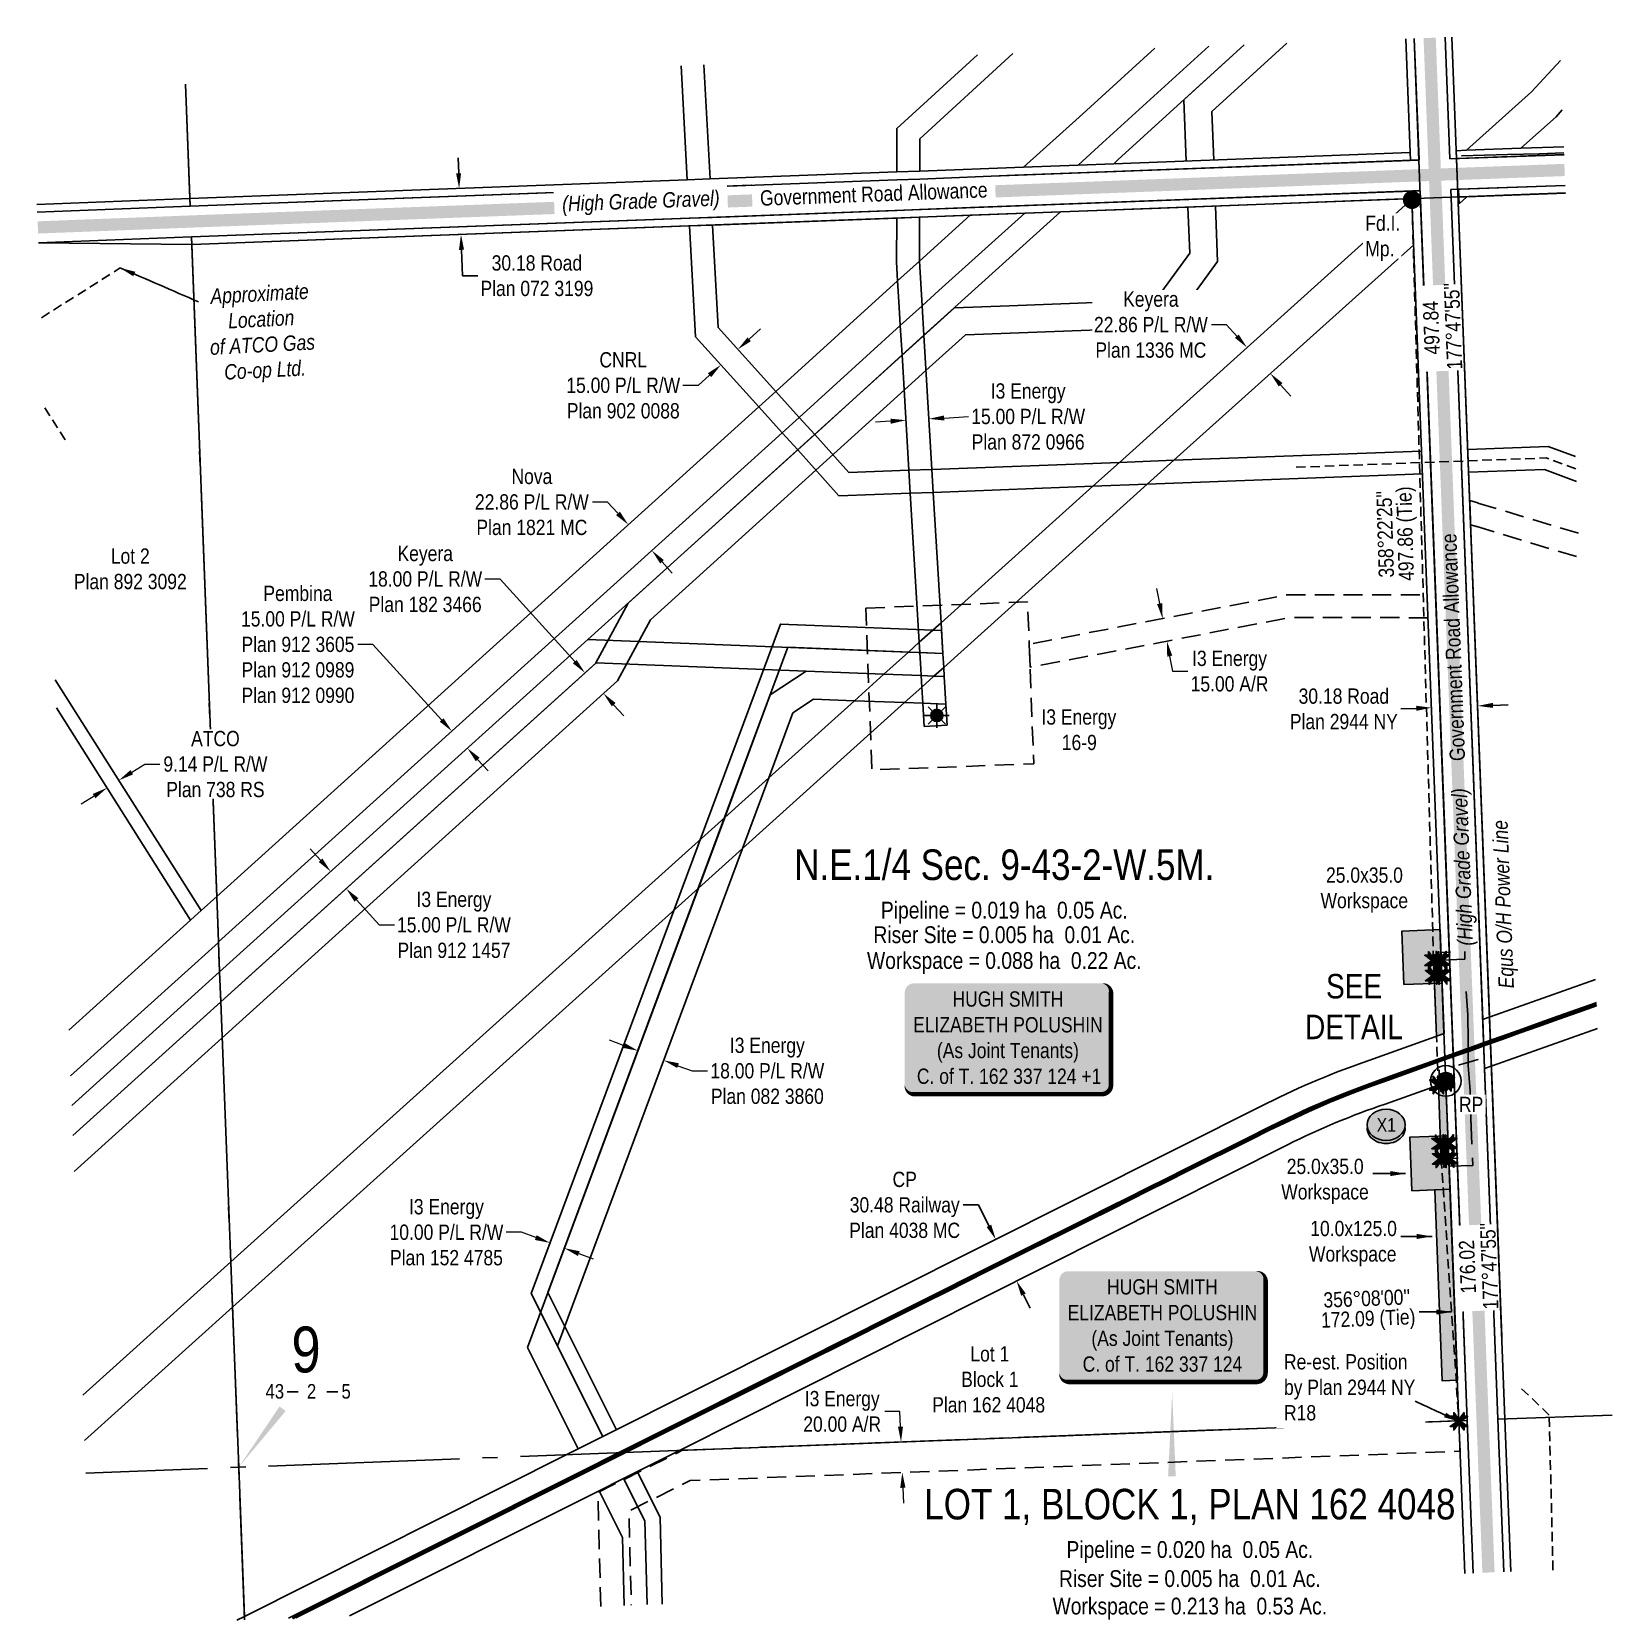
# Model space of a CAD drawing. Extents: x 686694 to 690642, y 5839475 to 5844317.
# Drawn here: x 686971 to 688006, y 5841352 to 5842392 of the extents above; entities that cross this region are included whole.
import ezdxf
from ezdxf.enums import TextEntityAlignment as Align

# ---------------------------------------------------------------- set-up
doc = ezdxf.new("R2010")
doc.units = 0
doc.header["$LTSCALE"] = 5
for name, pattern in [('DASHED', [19.05, 12.7, -6.35]), ('DASHED2', [9.525, 6.35, -3.175]), ('foc-ACCESSROAD', [3.75, 2.5, -1.25]), ('foc-QUARTERLINE', [33, 25, -3, 2, -3]), ('foc-TIELINE', [1.875, 1.25, -0.625]), ('foc-TRAV', [1.875, 1.25, -0.625]), ('UG_PIPE', [1.875, 1.25, -0.625])]:
    doc.linetypes.add(name, pattern=pattern)
for name, color, linetype in [('10', 1, 'Continuous'), ('35', 37, 'Continuous'), ('9', 3, 'Continuous'), ('AS-FENCE', 48, 'foc-FENCE'), ('AS-PIPE-UG', 44, 'UG_PIPE'), ('AS-PIPE-UG-T', 44, 'Continuous'), ('AS-POWER', 104, 'foc-POWER'), ('AS-POWER-T', 104, 'Continuous'), ('AS-RAILWAY', 13, 'TRACKS'), ('AS-ROADS', 254, 'Continuous'), ('AS-TELEPHONE', 224, 'foc-TEL'), ('C-SYMBOL', 7, 'Continuous'), ('DETAIL-T', 7, 'Continuous'), ('F-AR', 190, 'foc-ACCESSROAD'), ('F-RW', 190, 'Continuous'), ('F-WS', 190, 'foc-ACCESSROAD'), ('F-WS-S', 190, 'Continuous'), ('L-AREAREQUIRED', 7, 'Continuous'), ('L-BD', 7, 'Continuous'), ('L-MON', 1, 'Continuous'), ('L-MON-T', 1, 'Continuous'), ('L-QSEC', 8, 'foc-QUARTERLINE'), ('L-ROAD-T', 7, 'Continuous'), ('L-SEC', 7, 'Continuous'), ('L-SECLBL', 7, 'Continuous'), ('L-TIE', 7, 'foc-TIELINE'), ('L-TITLEDB', 4, 'Continuous'), ('L-TITLEDB-T', 4, 'Continuous'), ('P-CROSSINGS', 250, 'Continuous'), ('P-IOP1', 10, 'Continuous'), ('P-IOP1-H', 21, 'Continuous'), ('P-IOP2', 10, 'Continuous'), ('P-IOP2-H', 21, 'Continuous'), ('P-IOP4', 10, 'Continuous'), ('P-LTO', 14, 'Continuous'), ('P-PROPOSED', 10, 'Continuous'), ('P-PROPOSED-H', 21, 'Continuous'), ('P-TEMP-H', 41, 'Continuous'), ('P-TEMP-H 1', 41, 'Continuous'), ('P-TEMP-H 2', 41, 'Continuous'), ('P-TEMP_WORKSPACE', 46, 'Continuous'), ('P-TEMP_WORKSPACE 1', 46, 'Continuous'), ('P-TEMP_WORKSPACE 2', 46, 'Continuous'), ('P-TRAV', 4, 'foc-TRAV')]:
    doc.layers.add(name, color=color, linetype=linetype)
for name, color, linetype, lineweight in [('AS-GENERAL', 48, 'Continuous', 18), ('F-RW-T', 190, 'Continuous', 9), ('F-WS-T', 190, 'Continuous', 9), ('T-TEXT', 48, 'Continuous', 18)]:
    doc.layers.add(name, color=color, linetype=linetype, lineweight=lineweight)
doc.styles.add('100L', font='ARIALN.TTF', dxfattribs={"height": 11})
doc.styles.add('175L', font='ARIALN.TTF', dxfattribs={"height": 20})
doc.styles.add('80', font='ARIALN.TTF', dxfattribs={"height": 10})
doc.styles.add('80CG', font='ARIALN.TTF', dxfattribs={"height": 10})
doc.styles.add('80L', font='ARIALN.TTF', dxfattribs={"height": 10})
doc.styles.add('80LS', font='ARIALNI.TTF', dxfattribs={"height": 10})
doc.styles.add('Crossing', font='ARIALN.TTF', dxfattribs={"height": 10})
doc.styles.add('foc-LtypeFont', font='ARIALN.TTF', dxfattribs={"height": 7.35})
doc.styles.add('SIMPLEX', font='ARIALN.TTF')
doc.linetypes.add('foc-FENCE', pattern='A,10,-1,["X",foc-LtypeFont,S=0.2,R=0,X=-0.625,Y=-0.75],-1.24', length=12.24)
doc.linetypes.add('foc-POWER', pattern='A,6,-1,["P",foc-LtypeFont,S=0.2,R=0,X=-0.625,Y=-0.75],-1.24,4', length=12.24)
doc.linetypes.add('foc-TEL', pattern='A,2,-1,["T",foc-LtypeFont,S=0.2,R=0,X=-0.425,Y=-0.75],-1.24,8', length=12.24)
doc.linetypes.add('foc-TEL-NOLINE', pattern='A,0,-2,["T",foc-LtypeFont,S=0.2,R=0,X=-0.425,Y=-0.75],-10.24', length=12.24)
doc.linetypes.add('TRACKS', pattern='A,3.81,[130,ltypeshp1.shx,S=6.35,R=0,X=0,Y=0],3.81', length=7.62)
doc.dimstyles.new('Compass 5 000', dxfattribs={"dimscale": 5, "dimtxt": 9, "dimasz": 2, "dimexe": 0.2, "dimexo": 0.0625, "dimgap": 0.5, "dimtad": 0, "dimtih": 1, "dimtoh": 1, "dimzin": 0, "dimdsep": 46, "dimtxsty": '80CG', "dimcen": 0.1, "dimse1": 1, "dimse2": 1, "dimclrd": 256, "dimclrt": 256, "dimaunit": 1, "dimadec": 4, "dimazin": 0, "dimtfac": 0.06, "dimtofl": 0, "dimtmove": 0, "dimatfit": 1, "dimfxl": 0.2, "dimtolj": 1, "dimtzin": 0, "dimlwd": -1, "dimarcsym": 0})

msp = doc.modelspace()

# ---------------------------------------------------------------- texts
at = {"layer": 'AS-PIPE-UG-T', "insert": (687051.616, 5842221.562), "char_height": 10, "attachment_point": 1, "rotation": 3.012381, "style": '175L'}
msp.add_mtext_dynamic_manual_height_columns('\\pi36.55357;{\\fArial Narrow|b0|i1|c0|p34;Approximate\\P\\pi47.23911;Location\\P\\pi34.47649;of ATCO Gas \\P\\pi42.9076;Co-op Ltd.}', width=137.1317, gutter_width=49.995, heights=[0], dxfattribs=at)
at = {"layer": 'AS-POWER-T', "insert": (687931.438, 5841765.169), "char_height": 10, "attachment_point": 1, "rotation": 92.191944, "style": '175L'}
msp.add_mtext_dynamic_manual_height_columns('\\pi0.32037;{\\fArial Narrow|b0|i1|c0|p34;Equs O/H Power Line}', width=109.95862, gutter_width=49.995, heights=[0], dxfattribs=at)
at = {"layer": 'C-SYMBOL', "color": 3, "style": '175L'}
for s, p in [('N.E.1/4 Sec. 9-43-2-W.5M.', (687607.872, 5841830.583)), ('LOT 1, BLOCK 1, PLAN 162 4048', (687729.307, 5841412.265))]:
    msp.add_text(s, height=19.99786, dxfattribs=at).set_placement(p, align=Align.BOTTOM_CENTER)
at = {"layer": 'DETAIL-T', "color": 3, "insert": (687836.788, 5841753.791), "char_height": 15.9983, "width": 63.62931, "attachment_point": 5, "style": '80CG'}
msp.add_mtext('SEE\\PDETAIL', dxfattribs=at)
at = {"layer": 'F-WS-T', "insert": (687631.583, 5841948.253), "char_height": 10, "attachment_point": 1, "style": '175L'}
msp.add_mtext_dynamic_manual_height_columns('\\pi0.59308;I3 Energy\\P\\pi13.92527;16-9', width=49.03063, gutter_width=99.989, heights=[0], dxfattribs=at)
at = {"layer": 'L-AREAREQUIRED', "color": 5, "style": '100L'}
for s, p in [('Pipeline = 0.019 ha  0.05 Ac.', (687607.872, 5841808.086)), ('Riser Site = 0.005 ha  0.01 Ac.', (687607.872, 5841792.007)), ('Workspace = 0.088 ha  0.22 Ac.', (687607.872, 5841775.121)), ('Pipeline = 0.020 ha  0.05 Ac.', (687729.307, 5841389.768)), ('Riser Site = 0.005 ha  0.01 Ac.', (687729.307, 5841370.748)), ('Workspace = 0.213 ha  0.53 Ac.', (687729.307, 5841352.759))]:
    msp.add_text(s, height=10.99882, dxfattribs=at).set_placement(p, align=Align.BOTTOM_CENTER)
at = {"layer": 'L-BD', "style": '80L'}
for s, p in [("358°22'25''", (687857.151, 5842062.821)), ('497.86 (Tie)', (687871.394, 5842063.226))]:
    msp.add_text(s, height=9.99893, rotation=91.6268, dxfattribs=at).set_placement(p, align=Align.MIDDLE)
at = {"layer": 'L-BD', "insert": (687811.711, 5841566.596), "char_height": 9.99893, "width": 65.40074, "attachment_point": 1, "rotation": 2.182355, "line_spacing_factor": 0.785681, "style": '80L'}
msp.add_mtext("\\pi4.82818;356°08'00''\\P\\pi2.78202;172.09 (Tie) ", dxfattribs=at)
at = {"layer": 'L-ROAD-T', "style": '80L'}
msp.add_text('Government Road Allowance', height=9.99893, rotation=92.215187, dxfattribs=at).set_placement((687901.62, 5841988.844), align=Align.MIDDLE_CENTER)
at = {"layer": 'L-TITLEDB-T', "char_height": 10, "attachment_point": 1, "style": '80L'}
for s, insert in [('\\pi24.69136;Lot 2\\P\\pi0.51674;Plan 892 3092', (686998.428, 5842053.538)), ('\\pi25.44852;Lot 1\\P\\pi19.41851;Block 1\\P\\pi0.4724;Plan 162 4048', (687560.227, 5841531.58))]:
    msp.add_mtext_dynamic_manual_height_columns(s, width=73.44138, gutter_width=49.995, heights=[0], dxfattribs=dict(at, insert=insert))
at = {"layer": 'P-TEMP_WORKSPACE 1', "insert": (687814.702, 5841844.82), "char_height": 9.99893, "attachment_point": 1, "style": '80L'}
msp.add_mtext_dynamic_manual_height_columns('\\pi3.72968;25.0x35.0\\P\\pi0.12843;Workspace', width=56.89473, gutter_width=49.995, heights=[0], dxfattribs=at)
at = {"layer": 'P-TEMP_WORKSPACE 2', "char_height": 9.99893, "attachment_point": 1, "style": '80L'}
for s, insert in [('\\pi3.72968;25.0x35.0\\P\\pi0.12843;Workspace', (687788.996, 5841654.244)), ('\\pi0.99805;10.0x125.0\\P\\pi0.12843;Workspace', (687807.135, 5841613.599))]:
    msp.add_mtext_dynamic_manual_height_columns(s, width=56.89473, gutter_width=49.995, heights=[0], dxfattribs=dict(at, insert=insert))
at = {"layer": 'T-TEXT', "style": '80LS'}
msp.add_text('(High Grade Gravel)', height=9.99893, rotation=92.215187, dxfattribs=at).set_placement((687907.667, 5841845.105), align=Align.MIDDLE_CENTER)

# ---------------------------------------------------------------- blocks, each defined once
blk = doc.blocks.new('L-SECLBL')
at = {"layer": '9', "color": 7}
for p, q in [((-5.1, -27.8), (-12.3, -27.8)), ((20.7, -27.8), (13.5, -27.8))]:
    blk.add_line(p, q, dxfattribs=at)
at = {"layer": '10', "color": 2, "style": 'SIMPLEX'}
blk.add_attdef('SEC', text='', height=30, dxfattribs=at).set_placement((0, 0), align=Align.MIDDLE)
at = {"layer": '10', "color": 5, "style": '80L'}
blk.add_attdef('TWP', text='', height=9.5, dxfattribs=at).set_placement((-14.4, -27.4), align=Align.MIDDLE_RIGHT)
blk.add_attdef('RGE', text='', height=9.5, dxfattribs=at).set_placement((3.6, -27.4), align=Align.MIDDLE_CENTER)
blk.add_attdef('MER', text='', height=9.5, dxfattribs=at).set_placement((23.2, -27.4), align=Align.MIDDLE_LEFT)
blk = doc.blocks.new('*D393')
at = {"layer": 'F-RW-T', "transparency": 16777216}
for p, q in [((687753.4, 5842199.9), (687743.4, 5842199.9)), ((687760.1, 5842192.4), (687753.4, 5842199.9)), ((687788.7, 5842160.6), (687795.4, 5842153.1))]:
    blk.add_line(p, q, dxfattribs=at)
for points in [[(687761.3, 5842193.5), (687758.8, 5842191.3), (687766.7, 5842185)], [(687790, 5842161.7), (687787.5, 5842159.5), (687782, 5842168)]]:
    blk.add_solid(points, dxfattribs=at)
at = {"layer": 'F-RW-T', "transparency": 16777216, "insert": (687703.8, 5842199.9), "char_height": 10, "attachment_point": 5, "style": '80CG', "bg_fill": 3, "box_fill_scale": 1.1, "bg_fill_color": 256, "bg_fill_true_color": 13158600, "bg_fill_transparency": 0}
blk.add_mtext('\\A1;Keyera\\P22.86 P/L R/W\\PPlan 1336 MC', dxfattribs=at)
blk = doc.blocks.new('*D397')
at = {"layer": 'F-RW-T', "transparency": 16777216}
for p, q in [((687440.9, 5842190.4), (687448.3, 5842197.1)), ((687415, 5842166.9), (687407.5, 5842160.2)), ((687407.5, 5842160.2), (687397.5, 5842160.2))]:
    blk.add_line(p, q, dxfattribs=at)
for points in [[(687439.8, 5842191.6), (687442, 5842189.1), (687433.5, 5842183.7)], [(687413.8, 5842168.1), (687416.1, 5842165.6), (687422.4, 5842173.6)]]:
    blk.add_solid(points, dxfattribs=at)
at = {"layer": 'F-RW-T', "transparency": 16777216, "insert": (687358.5, 5842160.2), "char_height": 10, "attachment_point": 5, "style": '80CG'}
blk.add_mtext('\\A1;CNRL\\P15.00 P/L R/W\\PPlan 902 0088', dxfattribs=at)
blk = doc.blocks.new('*D399')
at = {"layer": 'F-RW-T', "transparency": 16777216}
for p, q in [((687278, 5842033.5), (687268, 5842033.5)), ((687326.8, 5841979.5), (687278, 5842033.5)), ((687352.2, 5841951.3), (687358.9, 5841943.9))]:
    blk.add_line(p, q, dxfattribs=at)
for points in [[(687328, 5841980.6), (687325.5, 5841978.4), (687333.5, 5841972.1)], [(687353.5, 5841952.4), (687351, 5841950.2), (687345.5, 5841958.7)]]:
    blk.add_solid(points, dxfattribs=at)
at = {"layer": 'F-RW-T', "transparency": 16777216, "insert": (687228.9, 5842033.5), "char_height": 10, "attachment_point": 5, "style": '80CG'}
blk.add_mtext('\\A1;Keyera\\P18.00 P/L R/W\\PPlan 182 3466', dxfattribs=at)
blk = doc.blocks.new('*D400')
at = {"layer": 'F-RW-T', "transparency": 16777216}
for p, q in [((687358.7, 5841728.4), (687349.4, 5841731.9)), ((687394.3, 5841715.1), (687403.7, 5841711.7)), ((687403.7, 5841711.7), (687413.7, 5841711.7))]:
    blk.add_line(p, q, dxfattribs=at)
for points in [[(687359.3, 5841730), (687358.1, 5841726.8), (687368.1, 5841724.9)], [(687394.9, 5841716.7), (687393.8, 5841713.6), (687385, 5841718.6)]]:
    blk.add_solid(points, dxfattribs=at)
at = {"layer": 'F-RW-T', "transparency": 16777216, "insert": (687452.8, 5841711.7), "char_height": 10, "attachment_point": 5, "style": '80CG'}
blk.add_mtext('\\A1;I3 Energy\\P18.00 P/L R/W\\PPlan 082 3860', dxfattribs=at)
blk = doc.blocks.new('*D401')
at = {"layer": 'F-RW-T', "transparency": 16777216}
for p, q in [((687291.9, 5841606.1), (687281.9, 5841606.1)), ((687301.3, 5841602.6), (687291.9, 5841606.1)), ((687329.4, 5841592.2), (687338.8, 5841588.7))]:
    blk.add_line(p, q, dxfattribs=at)
for points in [[(687301.8, 5841604.2), (687300.7, 5841601.1), (687310.6, 5841599.2)], [(687330, 5841593.7), (687328.8, 5841590.6), (687320, 5841595.7)]]:
    blk.add_solid(points, dxfattribs=at)
at = {"layer": 'F-RW-T', "transparency": 16777216, "insert": (687242.8, 5841606.1), "char_height": 10, "attachment_point": 5, "style": '80CG'}
blk.add_mtext('\\A1;I3 Energy\\P10.00 P/L R/W\\PPlan 152 4785', dxfattribs=at)
blk = doc.blocks.new('*D403')
at = {"layer": 'F-RW-T', "transparency": 16777216}
for p, q in [((687348.3, 5842083.9), (687338.3, 5842083.9)), ((687355, 5842076.5), (687348.3, 5842083.9)), ((687383.9, 5842044.8), (687390.6, 5842037.4))]:
    blk.add_line(p, q, dxfattribs=at)
for points in [[(687356.3, 5842077.6), (687353.8, 5842075.3), (687361.8, 5842069.1)], [(687385.1, 5842045.9), (687382.7, 5842043.7), (687377.2, 5842052.2)]]:
    blk.add_solid(points, dxfattribs=at)
at = {"layer": 'F-RW-T', "transparency": 16777216, "insert": (687298.7, 5842083.9), "char_height": 10, "attachment_point": 5, "style": '80CG'}
blk.add_mtext('\\A1;Nova\\P22.86 P/L R/W\\PPlan 1821 MC', dxfattribs=at)
blk = doc.blocks.new('*D404')
at = {"layer": 'F-RW-T', "transparency": 16777216}
for p, q in [((687194.7, 5841990.7), (687184.7, 5841990.7)), ((687239.6, 5841941.3), (687194.7, 5841990.7)), ((687263.2, 5841915.5), (687270, 5841908.1))]:
    blk.add_line(p, q, dxfattribs=at)
for points in [[(687240.9, 5841942.4), (687238.4, 5841940.2), (687246.4, 5841933.9)], [(687264.5, 5841916.6), (687262, 5841914.3), (687256.5, 5841922.8)]]:
    blk.add_solid(points, dxfattribs=at)
at = {"layer": 'F-RW-T', "transparency": 16777216, "insert": (687145.6, 5841990.7), "char_height": 10, "attachment_point": 5, "style": '80CG'}
blk.add_mtext('\\A1;Pembina\\P15.00 P/L R/W\\PPlan 912 3605\\PPlan 912 0989\\PPlan 912 0990', dxfattribs=at)
blk = doc.blocks.new('*D405')
at = {"layer": 'F-RW-T', "transparency": 16777216}
for p, q in [((687160.4, 5841849.5), (687153.7, 5841857)), ((687183.9, 5841823.6), (687198.7, 5841807.2)), ((687198.7, 5841807.2), (687208.7, 5841807.2))]:
    blk.add_line(p, q, dxfattribs=at)
for points in [[(687161.6, 5841850.7), (687159.2, 5841848.4), (687167.1, 5841842.1)], [(687185.1, 5841824.7), (687182.6, 5841822.4), (687177.2, 5841831)]]:
    blk.add_solid(points, dxfattribs=at)
at = {"layer": 'F-RW-T', "transparency": 16777216, "insert": (687247.7, 5841807.2), "char_height": 10, "attachment_point": 5, "style": '80CG'}
blk.add_mtext('\\A1;I3 Energy\\P15.00 P/L R/W\\PPlan 912 1457', dxfattribs=at)
blk = doc.blocks.new('*D406')
at = {"layer": 'F-RW-T', "transparency": 16777216}
for p, q in [((687533.5, 5842136.8), (687523.6, 5842136.2)), ((687568.5, 5842138.8), (687584.4, 5842139.8))]:
    blk.add_line(p, q, dxfattribs=at)
for points in [[(687533.4, 5842138.4), (687533.6, 5842135.1), (687543.5, 5842137.4)], [(687568.4, 5842140.5), (687568.6, 5842137.2), (687558.5, 5842138.3)]]:
    blk.add_solid(points, dxfattribs=at)
at = {"layer": 'F-RW-T', "transparency": 16777216, "insert": (687623.5, 5842139.8), "char_height": 10, "attachment_point": 5, "style": '80CG'}
blk.add_mtext('\\A1;I3 Energy\\P15.00 P/L R/W\\PPlan 872 0966', dxfattribs=at)
blk = doc.blocks.new('*D412')
at = {"layer": 'F-RW-T', "transparency": 16777216}
for p, q in [((687709.6, 5842017.4), (687707.7, 5842027.3)), ((687716.1, 5841983.1), (687718, 5841973.2)), ((687718, 5841973.2), (687728, 5841973.2))]:
    blk.add_line(p, q, dxfattribs=at)
for points in [[(687711.2, 5842017.7), (687707.9, 5842017.1), (687711.5, 5842007.6)], [(687717.8, 5841983.4), (687714.5, 5841982.7), (687714.3, 5841992.9)]]:
    blk.add_solid(points, dxfattribs=at)
at = {"layer": 'F-RW-T', "transparency": 16777216, "insert": (687755.3, 5841973.2), "char_height": 10, "attachment_point": 5, "style": '80CG'}
blk.add_mtext('\\A1;I3 Energy\\P15.00 A/R', dxfattribs=at)
blk = doc.blocks.new('*D413')
at = {"layer": 'F-RW-T', "transparency": 16777216}
for p, q in [((687539.6, 5841488.9), (687529.6, 5841488.9)), ((687540, 5841478.9), (687539.6, 5841488.9)), ((687541.5, 5841439), (687541.9, 5841429))]:
    blk.add_line(p, q, dxfattribs=at)
for points in [[(687541.6, 5841479), (687538.3, 5841478.9), (687540.3, 5841468.9)], [(687543.2, 5841439), (687539.8, 5841438.9), (687541.1, 5841449)]]:
    blk.add_solid(points, dxfattribs=at)
at = {"layer": 'F-RW-T', "transparency": 16777216, "insert": (687501.8, 5841488.9), "char_height": 10, "attachment_point": 5, "style": '80CG'}
blk.add_mtext('\\A1;I3 Energy\\P20.00 A/R', dxfattribs=at)
blk = doc.blocks.new('*D415')
at = {"layer": 'L-TITLEDB-T', "transparency": 16777216}
for p, q in [((687250.8, 5842299), (687250.4, 5842309)), ((687252.6, 5842248.9), (687253.3, 5842231.9)), ((687253.3, 5842231.9), (687263.3, 5842231.9))]:
    blk.add_line(p, q, dxfattribs=at)
for points in [[(687252.4, 5842299), (687249.1, 5842298.9), (687251.1, 5842289)], [(687254.3, 5842249), (687251, 5842248.8), (687252.3, 5842258.9)]]:
    blk.add_solid(points, dxfattribs=at)
at = {"layer": 'L-TITLEDB-T', "transparency": 16777216, "insert": (687302, 5842231.9), "char_height": 10, "attachment_point": 5, "style": '80CG'}
blk.add_mtext('\\A1;30.18 Road\\PPlan 072 3199', dxfattribs=at)
blk = doc.blocks.new('*D418')
at = {"layer": 'L-TITLEDB-T', "transparency": 16777216}
for p, q in [((687590.9, 5841624), (687580.9, 5841624)), ((687597.8, 5841610.4), (687590.9, 5841624)), ((687620.4, 5841565.3), (687624.9, 5841556.4))]:
    blk.add_line(p, q, dxfattribs=at)
for points in [[(687599.3, 5841611.1), (687596.3, 5841609.6), (687602.3, 5841601.4)], [(687621.9, 5841566.1), (687618.9, 5841564.6), (687615.9, 5841574.3)]]:
    blk.add_solid(points, dxfattribs=at)
at = {"layer": 'L-TITLEDB-T', "transparency": 16777216, "insert": (687542.7, 5841624), "char_height": 10, "attachment_point": 5, "style": '80CG'}
blk.add_mtext('\\A1;CP\\P30.48 Railway\\PPlan 4038 MC', dxfattribs=at)
blk = doc.blocks.new('*D419')
at = {"layer": 'L-TITLEDB-T', "transparency": 16777216}
for p, q in [((687877.5, 5841948.9), (687867.5, 5841948.5)), ((687927.6, 5841950.8), (687937.6, 5841951.2))]:
    blk.add_line(p, q, dxfattribs=at)
for points in [[(687877.4, 5841950.6), (687877.6, 5841947.3), (687887.5, 5841949.3)], [(687927.6, 5841952.5), (687927.7, 5841949.2), (687917.6, 5841950.5)]]:
    blk.add_solid(points, dxfattribs=at)
at = {"layer": 'L-TITLEDB-T', "transparency": 16777216, "insert": (687830.1, 5841948.5), "char_height": 10, "attachment_point": 5, "style": '80CG'}
blk.add_mtext('\\A1;30.18 Road\\PPlan 2944 NY', dxfattribs=at)
blk = doc.blocks.new('GAS')
h = blk.add_hatch(color=255)
h.dxf.hatch_style = 1
edge = h.paths.add_edge_path()
edge.add_arc((0, 0), 0.9, 0, 360)
for p, q in [((-0.81, 0), (-1.62, 0)), ((-0.57, 0.57), (-1.14, 1.14)), ((0, 0.81), (0, 1.62)), ((0.57, 0.57), (1.14, 1.14)), ((1.62, 0), (0.81, 0)), ((-0.57, -0.57), (-1.14, -1.14)), ((0, -0.81), (0, -1.62)), ((1.14, -1.14), (0.57, -0.57))]:
    blk.add_line(p, q)
blk.add_circle((0, 0), 0.8)
blk = doc.blocks.new('*D421')
at = {"layer": 'F-RW-T', "transparency": 16777216}
for p, q in [((687036.8, 5841907.1), (687045.3, 5841912.4)), ((687045.3, 5841912.4), (687055.3, 5841912.4)), ((687012.2, 5841891.5), (687003.8, 5841886.2))]:
    blk.add_line(p, q, dxfattribs=at)
for points in [[(687036, 5841908.5), (687037.7, 5841905.7), (687028.4, 5841901.8)], [(687011.3, 5841892.9), (687013.1, 5841890.1), (687020.7, 5841896.9)]]:
    blk.add_solid(points, dxfattribs=at)
at = {"layer": 'F-RW-T', "transparency": 16777216, "insert": (687091.6, 5841912.4), "char_height": 10, "attachment_point": 5, "style": '80CG', "bg_fill": 3, "box_fill_scale": 1.1, "bg_fill_color": 256, "bg_fill_true_color": 13158600, "bg_fill_transparency": 0}
blk.add_mtext('\\A1;ATCO\\P9.14 P/L R/W\\PPlan 738 RS', dxfattribs=at)
blk = doc.blocks.new('fdia')
at = {"color": 255, "const_width": 1}
blk.add_lwpolyline([(-0.5, 0, 1), (0.5, 0, 1)], format="xyb", close=True, dxfattribs=at)
blk = doc.blocks.new('Fdiaa')
blk.add_blockref('fdia', (0, 0))
blk = doc.blocks.new('fdib')
at = {"color": 1, "const_width": 1.6}
blk.add_lwpolyline([(-0.4, 0, 1), (0.4, 0, 1)], format="xyb", close=True, dxfattribs=at)
at = {"color": 1}
blk.add_circle((0, 0), 0.8, dxfattribs=at)
blk = doc.blocks.new('Fdibb')
blk.add_blockref('fdib', (0, 0))
blk = doc.blocks.new('fdicc')
for name in ['Fdibb', 'Fdiaa']:
    blk.add_blockref(name, (0, 0))
blk = doc.blocks.new('FDI')
blk.add_blockref('fdicc', (0, 0))
blk = doc.blocks.new('*U424')
h = blk.add_hatch(color=59)
edge = h.paths.add_edge_path()
edge.add_line((-61.5, -37), (61.5, -37))
edge.add_arc((61.5, -31), 6, 270, 360)
edge.add_line((67.5, -31), (67.5, 29.5))
edge.add_arc((61.5, 29.5), 6, 0, 90)
edge.add_line((61.5, 35.5), (-61.5, 35.5))
edge.add_arc((-61.5, 29.5), 6, 90, 180)
edge.add_line((-67.5, 29.5), (-67.5, -31))
edge.add_arc((-61.5, -31), 6, 180, 270)
at = {"color": 1, "flags": 128}
blk.add_lwpolyline([(-61.5, -37, 3, 3, 0), (61.5, -37, 3, 3, 0.414214), (67.5, -31, 3, 3, 0), (67.5, 29.5, 3, 0, 0.414214), (61.5, 35.5, 0, 0, 0), (-61.5, 35.5, 0, 0, 0.414214), (-67.5, 29.5, 0, 0, 0), (-67.5, -31, 0, 3, 0.414214)], format="xyseb", close=True, dxfattribs=at)
blk.add_lwpolyline([(-56.7, -28.2, 0, 7.5, 0), (0, 0, 0, 0, 0)], format="xyseb", dxfattribs=at)
at = {"color": 1, "style": '80'}
blk.add_attdef('ENTER_TEXT_001', (-36, -5), '', height=10, dxfattribs=at)
blk = doc.blocks.new('xing2')
h = blk.add_hatch(color=50)
h.dxf.hatch_style = 1
edge = h.paths.add_edge_path()
edge.add_ellipse((0, 0), major_axis=(-12.5, 0), ratio=0.816297, start_angle=0, end_angle=360)
h = blk.add_hatch(color=250)
h.dxf.hatch_style = 1
edge = h.paths.add_edge_path()
edge.add_ellipse((0, -2), major_axis=(-12.5, 0), ratio=0.816297, start_angle=0, end_angle=180)
edge.add_line((12.5, -2), (12.5, 0))
edge.add_ellipse((0, 0), major_axis=(-12.5, 0), ratio=0.816297, start_angle=0, end_angle=180, ccw=False)
edge.add_line((-12.5, 0), (-12.5, -2))
at = {"color": 250}
blk.add_ellipse((0, 0), major_axis=(-12.5, 0), ratio=0.816297, dxfattribs=at)
blk.add_ellipse((0, -2), major_axis=(-12.5, 0), ratio=0.816297, start_param=0, end_param=3.141593, dxfattribs=at)
at = {"color": 250, "style": 'Crossing'}
blk.add_attdef('CROSSING', text='', height=9, dxfattribs=at).set_placement((0.1, 0), align=Align.MIDDLE_CENTER)
at = {"color": 250, "style": 'Crossing', "flags": 1}
for tag, p in [('OWNER', (0.1, -12.5)), ('DESCRIPTION', (0.1, -25.8)), ('LOCATION', (0.1, -39.3)), ('DWG_REF', (0.1, -52.8))]:
    blk.add_attdef(tag, text='', height=9, dxfattribs=at).set_placement(p, align=Align.MIDDLE_CENTER)
blk = doc.blocks.new('TEMP')
h = blk.add_hatch(color=255)
h.dxf.hatch_style = 1
h.paths.add_polyline_path([(0, 0.25), (-0.67, 1.15), (-0.67, 0.67), (-1.15, 0.67), (-0.25, 0), (-1.15, -0.67), (-0.67, -0.67), (-0.67, -1.15), (0, -0.25), (0.67, -1.15), (0.67, -0.67), (1.15, -0.67), (0.25, 0), (1.15, 0.67), (0.67, 0.67), (0.67, 1.15)])
h.paths.add_polyline_path([(0.57, 0.85), (0.57, 0.57), (0.85, 0.57), (0.08, 0), (0.85, -0.57), (0.57, -0.57), (0.57, -0.85), (0, -0.08), (-0.57, -0.85), (-0.57, -0.57), (-0.85, -0.57), (-0.08, 0), (-0.85, 0.57), (-0.57, 0.57), (-0.57, 0.85), (0, 0.08)], flags=16)
h = blk.add_hatch(color=1)
h.dxf.hatch_style = 1
h.paths.add_polyline_path([(0, 0.08), (-0.57, 0.85), (-0.57, 0.57), (-0.85, 0.57), (-0.08, 0), (-0.85, -0.57), (-0.57, -0.57), (-0.57, -0.85), (0, -0.08), (0.57, -0.85), (0.57, -0.57), (0.85, -0.57), (0.08, 0), (0.85, 0.57), (0.57, 0.57), (0.57, 0.85)])
at = {"color": 1}
for p, q in [((-0.08, 0), (0.08, 0)), ((0, 0.08), (0, -0.08))]:
    blk.add_line(p, q, dxfattribs=at)
at = {"color": 255, "flags": 128}
blk.add_lwpolyline([(-0.25, 0), (-1.15, 0.67), (-0.67, 0.67), (-0.67, 1.15), (0, 0.25), (0.67, 1.15), (0.67, 0.67), (1.15, 0.67), (0.25, 0), (1.15, -0.67), (0.67, -0.67), (0.67, -1.15), (0, -0.25), (-0.67, -1.15), (-0.67, -0.67), (-1.15, -0.67)], close=True, dxfattribs=at)
at = {"color": 1, "flags": 128}
blk.add_lwpolyline([(-0.08, 0), (-0.85, 0.57), (-0.57, 0.57), (-0.57, 0.85), (0, 0.08), (0.57, 0.85), (0.57, 0.57), (0.85, 0.57), (0.08, 0), (0.85, -0.57), (0.57, -0.57), (0.57, -0.85), (0, -0.08), (-0.57, -0.85), (-0.57, -0.57), (-0.85, -0.57)], close=True, dxfattribs=at)

# ---------------------------------------------------------------- dimensions: what is measured, and where the dimension line sits
at = {"layer": 'F-RW-T', "color": 3}
for p1, p2, distance, text, picture, middle in [((687431.114, 5842186.302), (687419.985, 5842176.239), 3.574, 'CNRL\\P15.00 P/L R/W\\PPlan 902 0088', '*D397', (687358.46, 5842160.175)), ((687367.308, 5841722.782), (687384.173, 5841716.506), 2.272, 'I3 Energy\\P18.00 P/L R/W\\PPlan 082 3860', '*D400', (687452.796, 5841711.66)), ((687320.524, 5841597.066), (687311.152, 5841600.554), 1.486, 'I3 Energy\\P10.00 P/L R/W\\PPlan 152 4785', '*D401', (687242.804, 5841606.137))]:
    dim = msp.add_aligned_dim(p1=p1, p2=p2, distance=distance, text=text, dimstyle='Compass 5 000', dxfattribs=at)
    dim.commit()
    dim.dimension.update_dxf_attribs({"geometry": picture, "text_midpoint": middle})
for base, p1, p2, angle, text, picture, middle in [((687361.761, 5842069.076), (687297.177, 5841979.269), (687281.771, 5841996.172), 132.346386, 'Nova\\P22.86 P/L R/W\\PPlan 1821 MC', '*D403', (687298.749, 5842083.858)), ((687246.38, 5841933.935), (687307.712, 5841969.529), (687297.604, 5841980.621), 132.346358, 'Pembina\\P15.00 P/L R/W\\PPlan 912 3605\\PPlan 912 0989\\PPlan 912 0990', '*D404', (687145.581, 5841990.674)), ((687333.466, 5841972.069), (687314.765, 5841930.926), (687302.701, 5841944.285), 132.085886, 'Keyera\\P18.00 P/L R/W\\PPlan 182 3466', '*D399', (687228.865, 5842033.539)), ((687177.162, 5841830.976), (687172.545, 5841847.04), (687182.608, 5841835.892), 312.072736, 'I3 Energy\\P15.00 P/L R/W\\PPlan 912 1457', '*D405', (687247.743, 5841807.164))]:
    dim = msp.add_linear_dim(base=base, p1=p1, p2=p2, angle=angle, text=text, dimstyle='Compass 5 000', dxfattribs=at)
    dim.commit()
    dim.dimension.update_dxf_attribs({"geometry": picture, "text_midpoint": middle, "dimtype": 161})
at = {"layer": 'F-RW-T'}
dim = msp.add_linear_dim(base=(687541.106, 5841448.95), p1=(687617.574, 5841471.879), p2=(687618.336, 5841451.893), angle=272.182182, text='I3 Energy\\P20.00 A/R', dimstyle='Compass 5 000', dxfattribs=at)
dim.commit()
dim.dimension.update_dxf_attribs({"geometry": '*D413', "text_midpoint": (687501.848, 5841488.921), "dimtype": 161})
at = {"layer": 'L-TITLEDB-T'}
for base, p1, p2, angle, text, picture, middle in [((687251.135, 5842288.982), (687345.616, 5842262.393), (687344.485, 5842292.489), 92.151714, '30.18 Road\\PPlan 072 3199', '*D415', (687302.027, 5842231.928)), ((687887.481, 5841949.31), (687920.151, 5841884.366), (687890.001, 5841883.217), 182.183198, '30.18 Road\\PPlan 2944 NY', '*D419', (687830.135, 5841948.548)), ((687602.264, 5841601.431), (687689.213, 5841611.077), (687675.593, 5841638.223), 116.644578, 'CP\\P30.48 Railway\\PPlan 4038 MC', '*D418', (687542.742, 5841624.004))]:
    dim = msp.add_linear_dim(base=base, p1=p1, p2=p2, angle=angle, text=text, dimstyle='Compass 5 000', dxfattribs=at)
    dim.commit()
    dim.dimension.update_dxf_attribs({"geometry": picture, "text_midpoint": middle, "dimtype": 161})

# ---------------------------------------------------------------- hatches: boundary and pattern name
at = {"layer": 'P-IOP1-H'}
h = msp.add_hatch(color=256, dxfattribs=at)
h.dxf.hatch_style = 1
h.paths.add_polyline_path([(687888.82, 5841783.987), (687889.204, 5841773.995), (687894.199, 5841774.187), (687893.815, 5841784.179)])
h = msp.add_hatch(color=256, dxfattribs=at)
h.dxf.hatch_style = 1
h.paths.add_polyline_path([(687895.665, 5841736.071), (687895.473, 5841741.066), (687894.199, 5841774.187), (687889.204, 5841773.995), (687890.729, 5841734.321)])
at = {"layer": 'P-IOP2-H'}
h = msp.add_hatch(color=256, dxfattribs=at)
h.dxf.hatch_style = 1
h.paths.add_polyline_path([(687896.891, 5841704.169), (687891.955, 5841702.422), (687893.428, 5841664.088), (687898.424, 5841664.28)])
h = msp.add_hatch(color=256, dxfattribs=at)
h.dxf.hatch_style = 1
h.paths.add_polyline_path([(687893.428, 5841664.088), (687893.812, 5841654.096), (687898.808, 5841654.288), (687898.424, 5841664.28)])
at = {"layer": 'P-PROPOSED-H'}
h = msp.add_hatch(color=256, dxfattribs=at)
h.dxf.hatch_style = 1
h.paths.add_polyline_path([(687888.82, 5841783.987), (687889.204, 5841773.995), (687894.199, 5841774.187), (687893.815, 5841784.179)])
h = msp.add_hatch(color=256, dxfattribs=at)
h.dxf.hatch_style = 1
h.paths.add_polyline_path([(687895.665, 5841736.071), (687895.473, 5841741.066), (687894.199, 5841774.187), (687889.204, 5841773.995), (687890.729, 5841734.321)])
h = msp.add_hatch(color=256, dxfattribs=at)
h.dxf.hatch_style = 1
h.paths.add_polyline_path([(687896.891, 5841704.169), (687891.955, 5841702.422), (687893.428, 5841664.088), (687898.424, 5841664.28)])
h = msp.add_hatch(color=256, dxfattribs=at)
h.dxf.hatch_style = 1
h.paths.add_polyline_path([(687893.428, 5841664.088), (687893.812, 5841654.096), (687898.808, 5841654.288), (687898.424, 5841664.28)])
at = {"layer": 'P-TEMP-H'}
h = msp.add_hatch(color=256, dxfattribs=at)
h.dxf.hatch_style = 1
h.paths.add_polyline_path([(687893.047, 5841804.162), (687868.068, 5841803.202), (687869.413, 5841768.231), (687894.391, 5841769.191)])
h = msp.add_hatch(color=256, dxfattribs=at)
h.dxf.hatch_style = 1
h.paths.add_polyline_path([(687898.232, 5841669.272), (687873.253, 5841668.312), (687874.598, 5841633.342), (687899.577, 5841634.302)])
h = msp.add_hatch(color=256, dxfattribs=at)
h.dxf.hatch_style = 1
h.paths.add_polyline_path([(687899.577, 5841634.302), (687889.585, 5841633.918), (687894.386, 5841509.023), (687904.377, 5841509.407)])
at = {"layer": 'P-TEMP-H 1'}
h = msp.add_hatch(color=256, dxfattribs=at)
h.dxf.hatch_style = 1
h.paths.add_polyline_path([(687893.047, 5841804.162), (687868.068, 5841803.202), (687869.413, 5841768.231), (687894.391, 5841769.191)])
at = {"layer": 'P-TEMP-H 2'}
h = msp.add_hatch(color=256, dxfattribs=at)
h.dxf.hatch_style = 1
h.paths.add_polyline_path([(687898.232, 5841669.272), (687873.253, 5841668.312), (687874.598, 5841633.342), (687899.577, 5841634.302)])
h = msp.add_hatch(color=256, dxfattribs=at)
h.dxf.hatch_style = 1
h.paths.add_polyline_path([(687899.577, 5841634.302), (687889.585, 5841633.918), (687894.386, 5841509.023), (687904.377, 5841509.407)])

# ---------------------------------------------------------------- linework, layer by layer
at = {"linetype": 'DASHED2', "flags": 128}
for points in [[(687909.177, 5841789.77), (687909.368, 5841784.774), (687893.815, 5841784.179), (687893.623, 5841789.174)], [(687914.362, 5841654.884), (687914.553, 5841649.888), (687899, 5841649.293), (687898.808, 5841654.288)]]:
    msp.add_lwpolyline(points, close=True, dxfattribs=at)
at = {"layer": '35', "color": 3}
msp.add_circle((687896.854, 5841705.128), 9.999, dxfattribs=at)
at = {"layer": 'AS-FENCE', "flags": 128}
for points in [[(687895.561, 5841736.465), (687894.57, 5841759.474)], [(687897.315, 5841691.085), (687896.731, 5841703.752), (687892.67, 5841703.376), (687892.474, 5841712.396)]]:
    msp.add_lwpolyline(points, dxfattribs=at)
at = {"layer": 'AS-GENERAL', "const_width": 1, "flags": 128}
msp.add_lwpolyline([(687905.096, 5841715.458), (687918.251, 5841719.263)], dxfattribs=at)
at = {"layer": 'AS-PIPE-UG', "flags": 128}
for points in [[(686977.685, 5842204.451), (687029.306, 5842237.032)], [(686979.953, 5842145.612), (686994.381, 5842122.751)], [(687798.84, 5842106.646), (687962.551, 5842112.751), (687982.048, 5842105.532)], [(687964.525, 5841486.497), (687946.304, 5841503.942)], [(687966.952, 5841385.141), (687964.525, 5841486.497)]]:
    msp.add_lwpolyline(points, dxfattribs=at)
at = {"layer": 'AS-POWER', "flags": 128}
for points in [[(687903.857, 5842308.577), (687900.791, 5842388.09)], [(687933.482, 5841537.879), (687903.857, 5842308.577)], [(687907.14, 5842310.341), (687937.141, 5842311.19)], [(687937.141, 5842311.19), (687957.946, 5842311.78), (687974.13, 5842312.391)]]:
    msp.add_lwpolyline(points, dxfattribs=at)
at = {"layer": 'AS-RAILWAY', "flags": 128}
for points in [[(687995.412, 5841756.407), (687995.117, 5841756.301), (687982.619, 5841751.822), (687970.226, 5841747.461), (687956.1, 5841742.404), (687944.873, 5841738.427), (687933.024, 5841734.208), (687922.385, 5841730.392), (687911.242, 5841726.411), (687910.36, 5841726.204), (687897.101, 5841721.382), (687884.382, 5841716.808), (687871.383, 5841712.128), (687858.057, 5841707.386), (687845.511, 5841702.884), (687832.305, 5841697.847), (687819.9, 5841692.772), (687806.562, 5841687.011), (687793.608, 5841680.892), (687780.6, 5841674.643), (687768.091, 5841668.339), (687755.971, 5841662.319), (687739.607, 5841654.108), (687726.934, 5841647.787), (687714.026, 5841641.367), (687701.196, 5841635), (687689.608, 5841629.126), (687676.247, 5841622.47), (687662.453, 5841615.627), (687648.524, 5841608.562), (687635.377, 5841602.089), (687622.526, 5841595.668), (687610.002, 5841589.402), (687595.561, 5841582.201), (687582.588, 5841575.721), (687569.717, 5841569.196), (687555.145, 5841561.963), (687540.831, 5841554.792), (687526.373, 5841547.571), (687511.789, 5841540.172), (687497.618, 5841533.071), (687483.405, 5841526.037), (687469.069, 5841518.762), (687455.237, 5841511.91), (687387.882, 5841478.193), (687351.342, 5841459.868), (687335.254, 5841451.799), (687139.436, 5841353.592)], [(687995.492, 5841754.311), (687983.289, 5841749.938), (687970.894, 5841745.577), (687956.77, 5841740.52), (687945.543, 5841736.543), (687933.696, 5841732.324), (687923.059, 5841728.51), (687911.808, 5841724.489), (687910.932, 5841724.284), (687897.781, 5841719.502), (687885.058, 5841714.926), (687872.057, 5841710.246), (687858.729, 5841705.502), (687846.205, 5841701.008), (687833.041, 5841695.987), (687820.676, 5841690.928), (687807.386, 5841685.189), (687794.468, 5841679.086), (687781.484, 5841672.849), (687768.985, 5841666.551), (687756.865, 5841660.529), (687740.501, 5841652.32), (687727.826, 5841645.997), (687714.916, 5841639.577), (687702.092, 5841633.212), (687690.506, 5841627.34), (687677.137, 5841620.68), (687663.349, 5841613.839), (687649.418, 5841606.774), (687636.265, 5841600.297), (687623.42, 5841593.88), (687610.896, 5841587.612), (687596.453, 5841580.411), (687583.486, 5841573.935), (687570.613, 5841567.408), (687556.037, 5841560.173), (687541.725, 5841553.004), (687527.273, 5841545.785), (687512.689, 5841538.386), (687498.51, 5841531.281), (687484.301, 5841524.249), (687469.965, 5841516.974), (687456.129, 5841510.12), (687388.777, 5841476.405), (687352.238, 5841458.081), (687336.15, 5841450.012), (687144.263, 5841353.776)]]:
    msp.add_lwpolyline(points, dxfattribs=at)
at = {"layer": 'AS-RAILWAY', "linetype": 'DASHED', "ltscale": 0.1, "const_width": 2, "flags": 128}
msp.add_lwpolyline([(687995.452, 5841755.359), (687982.954, 5841750.88), (687970.56, 5841746.519), (687956.435, 5841741.462), (687945.208, 5841737.485), (687933.36, 5841733.266), (687922.722, 5841729.451), (687911.525, 5841725.45), (687910.646, 5841725.244), (687897.441, 5841720.442), (687884.72, 5841715.867), (687871.72, 5841711.187), (687858.393, 5841706.444), (687845.858, 5841701.946), (687832.673, 5841696.917), (687820.288, 5841691.85), (687806.974, 5841686.1), (687794.038, 5841679.989), (687781.042, 5841673.746), (687768.538, 5841667.445), (687756.418, 5841661.424), (687740.054, 5841653.214), (687727.38, 5841646.892), (687714.471, 5841640.472), (687701.644, 5841634.106), (687690.057, 5841628.233), (687676.692, 5841621.575), (687662.901, 5841614.733), (687648.971, 5841607.668), (687635.821, 5841601.193), (687622.973, 5841594.774), (687610.449, 5841588.507), (687596.007, 5841581.306), (687583.037, 5841574.828), (687570.165, 5841568.302), (687555.591, 5841561.068), (687541.278, 5841553.898), (687526.823, 5841546.678), (687512.239, 5841539.279), (687498.064, 5841532.176), (687483.853, 5841525.143), (687469.517, 5841517.868), (687455.683, 5841511.015), (687388.329, 5841477.299), (687351.79, 5841458.975), (687335.702, 5841450.906), (687141.849, 5841353.684)], dxfattribs=at)
at = {"layer": 'AS-ROADS', "const_width": 8, "flags": 128}
for points in [[(687401.305, 5842279.575), (687889.724, 5842298.01), (687886.267, 5842387.548)], [(687974.561, 5842301.13), (687889.727, 5842297.99), (687910.897, 5841744.858)], [(687075.492, 5842267.41), (687401.305, 5842279.575)], [(686975.407, 5842263.539), (687075.502, 5842267.393)], [(687910.897, 5841744.858), (687920.906, 5841483.372)], [(687924.766, 5841383.533), (687920.901, 5841483.443)]]:
    msp.add_lwpolyline(points, dxfattribs=at)
at = {"layer": 'AS-ROADS', "flags": 128}
msp.add_lwpolyline([(687913.823, 5841663.786), (687913.224, 5841680.491), (687912.71, 5841698.589), (687911.448, 5841715.301), (687911.542, 5841731.889), (687911.141, 5841748.212), (687910.125, 5841763.619)], dxfattribs=at)
at = {"layer": 'AS-TELEPHONE', "linetype": 'foc-TEL-NOLINE', "flags": 128}
for points in [[(687914.713, 5841383.149), (687910.849, 5841483.054), (687876.092, 5842387.168)], [(686975.795, 5842253.488), (687076.063, 5842252.329), (687900.345, 5842283.337), (687975.137, 5842286.086)]]:
    msp.add_lwpolyline(points, dxfattribs=at)
at = {"layer": 'C-SYMBOL', "color": 3, "flags": 128}
for points in [[(687746.054, 5842277.541), (687746.058, 5842277.431)], [(687728.067, 5842276.863), (687728.071, 5842276.753)], [(687912.456, 5842084.857), (687917.689, 5842083.281)], [(687913.066, 5842069.008), (687916.95, 5842067.839)]]:
    msp.add_lwpolyline(points, dxfattribs=at)
at = {"layer": 'C-SYMBOL', "flags": 128}
msp.add_lwpolyline([(687717.747, 5841501.196, 0, 4.999, 0), (687717.587, 5841446.464, 4.999, 4.999, 0)], format="xyseb", dxfattribs=at)
at = {"layer": 'F-AR', "flags": 128}
for points in [[(687983.66, 5842063.415), (687912.456, 5842084.857), (687913.066, 5842069.008), (687984.267, 5842047.567)], [(687343.779, 5841361.383), (687341.87, 5841435.872), (687397.259, 5841463.483), (687905.398, 5841482.847), (687906.172, 5841462.861), (687402.326, 5841443.662), (687362.189, 5841423.654), (687363.766, 5841362.145)]]:
    msp.add_lwpolyline(points, dxfattribs=at)
msp.add_lwpolyline([(687885.203, 5842008.225), (687794.62, 5842008.235), (687624.75, 5841975.764), (687624.17, 5841990.925), (687793.2, 5842023.235), (687884.627, 5842023.225)], close=True, dxfattribs=at)
at = {"layer": 'F-RW', "flags": 128}
for points in [[(687672.204, 5842318.794), (687741.723, 5842382.154)], [(687682.289, 5842307.681), (687764.952, 5842383.021)], [(687725.422, 5842346.993), (687764.952, 5842383.021)], [(687792.792, 5842384.06), (687743.723, 5842339.347)], [(687537.621, 5842328.185), (687590.374, 5842376.507)], [(687552.632, 5842321.528), (687613.539, 5842377.371)], [(687656.835, 5842335.731), (687706.321, 5842380.833)], [(687971.817, 5842372.808), (687952.903, 5842352.315)], [(687400.331, 5842294.694), (687396.314, 5842369.265)], [(687415.335, 5842295.257), (687411.31, 5842369.825)], [(687952.903, 5842352.315), (687910.35, 5842314.005)], [(687725.421, 5842347.02), (687726.931, 5842306.966)], [(687973.057, 5842340.413), (687968.989, 5842336.004)], [(687620.505, 5842302.967), (687656.835, 5842335.731)], [(687743.723, 5842339.347), (687744.919, 5842307.642)], [(687968.989, 5842336.004), (687946.022, 5842315.339)], [(687656.122, 5842304.305), (687672.204, 5842318.794)], [(687679.508, 5842305.184), (687682.289, 5842307.681)], [(687746.058, 5842277.431), (687747.423, 5842241.227), (687716.153, 5842198.274), (687611.817, 5842194.324), (687582.398, 5842193.21)], [(687874.682, 5842281.924), (687683.183, 5842109.836)], [(687910.645, 5842283.51), (687905.558, 5842278.931)], [(686998.312, 5841669.384), (687340.294, 5841978.236), (687361.681, 5842017.77), (687575.241, 5842210.952), (687611.136, 5842212.311), (687706.742, 5842215.931), (687729.201, 5842246.78), (687728.071, 5842276.753)], [(687405.842, 5842191.881), (687401.949, 5842264.496)], [(687420.549, 5842197.987), (687416.955, 5842265.063)], [(687875.825, 5842252.202), (687718.883, 5842111.171)], [(687537.327, 5842240.965), (687538.082, 5842228.555)], [(687552.333, 5842241.393), (687538.082, 5842228.555)], [(687552.333, 5842241.393), (687554.091, 5842212.197)], [(687538.082, 5842228.555), (687458.368, 5842156.159)], [(687538.082, 5842228.555), (687539.113, 5842211.296)], [(687565.146, 5842222.176), (687554.091, 5842212.197)], [(687539.113, 5842211.296), (687539.828, 5842199.317)], [(687554.091, 5842212.197), (687539.828, 5842199.317)], [(687554.091, 5842212.197), (687555.237, 5842193.011)], [(687575.209, 5842211.044), (687555.237, 5842193.011)], [(687458.368, 5842156.159), (687420.549, 5842197.987)], [(687539.828, 5842199.317), (687473.72, 5842139.181)], [(687539.828, 5842199.317), (687540.974, 5842180.132)], [(687447.231, 5842146.105), (687405.842, 5842191.881)], [(687555.237, 5842193.011), (687540.974, 5842180.132)], [(687555.237, 5842193.011), (687560.476, 5842105.246)], [(687582.398, 5842193.21), (687556.633, 5842169.922)], [(687540.974, 5842180.132), (687483.795, 5842128.039)], [(687540.974, 5842180.132), (687545.479, 5842104.686)], [(687556.633, 5842169.922), (687484.473, 5842104.698)], [(687458.368, 5842156.159), (687447.231, 5842146.105)], [(687473.72, 5842139.181), (687458.368, 5842156.159)], [(687447.231, 5842146.105), (687092.469, 5841825.826)], [(687462.583, 5842129.126), (687447.231, 5842146.105)], [(687473.72, 5842139.181), (687462.583, 5842129.126)], [(687483.795, 5842128.039), (687473.72, 5842139.181)], [(687462.583, 5842129.126), (687093.615, 5841796.059)], [(687472.656, 5842117.984), (687462.583, 5842129.126)], [(687483.795, 5842128.039), (687472.656, 5842117.984)], [(687506.071, 5842103.211), (687483.795, 5842128.039)], [(687472.656, 5842117.984), (687335.332, 5841993.99)], [(687499.635, 5842087.955), (687472.656, 5842117.984)], [(687718.883, 5842111.171), (687683.183, 5842109.836)], [(687718.883, 5842111.171), (687701.449, 5842095.504)], [(687881.013, 5842117.224), (687718.883, 5842111.171)], [(687911.169, 5842118.351), (687963.758, 5842120.316)], [(687963.758, 5842120.316), (687981.737, 5842113.658)], [(687484.473, 5842104.698), (687376.257, 5842006.884)], [(687545.479, 5842104.686), (687506.071, 5842103.211)], [(687560.476, 5842105.246), (687545.479, 5842104.686)], [(687545.479, 5842104.686), (687546.366, 5842089.599)], [(687683.183, 5842109.836), (687560.476, 5842105.246)], [(687560.476, 5842105.246), (687561.359, 5842090.111)], [(687683.183, 5842109.836), (687665.749, 5842094.168)], [(687881.59, 5842102.23), (687701.449, 5842095.504)], [(687911.745, 5842103.357), (687961.343, 5842105.201)], [(687961.343, 5842105.201), (687982.359, 5842097.42)], [(687649.399, 5842093.534), (687561.359, 5842090.111)], [(687665.749, 5842094.168), (687566.474, 5842004.809)], [(687701.449, 5842095.504), (687568.219, 5841975.653)], [(687665.749, 5842094.168), (687649.399, 5842093.534)], [(687701.449, 5842095.504), (687665.749, 5842094.168)], [(687546.366, 5842089.599), (687499.635, 5842087.955)], [(687561.359, 5842090.111), (687546.366, 5842089.599)], [(687546.366, 5842089.599), (687552.2, 5841992.119)], [(687561.359, 5842090.111), (687566.474, 5842004.809)], [(687345.113, 5841472.409), (687298.337, 5841566.117), (687461.311, 5842004.06), (687566.776, 5841999.766), (687567.678, 5841984.717), (687466.319, 5841988.844), (687309.223, 5841566.698), (687354.06, 5841476.875)], [(687376.257, 5842006.884), (687360.574, 5841977.894)], [(687566.474, 5842004.809), (687552.2, 5841992.119)], [(687566.474, 5842004.809), (687567.678, 5841984.717)], [(687335.332, 5841993.99), (687103.317, 5841784.547)], [(687335.332, 5841993.99), (687545.111, 5841985.748)], [(687552.2, 5841992.119), (687545.111, 5841985.748)], [(687552.2, 5841992.119), (687552.598, 5841985.448)], [(686999.215, 5841645.946), (687354.654, 5841966.95), (687360.574, 5841977.894)], [(687340.861, 5841978.748), (687113.387, 5841773.406)], [(687340.861, 5841978.748), (687478.25, 5841973.321)], [(687545.111, 5841985.748), (687529.116, 5841971.371)], [(687545.111, 5841985.748), (687552.598, 5841985.448)], [(687552.598, 5841985.448), (687553.241, 5841974.782)], [(687552.598, 5841985.448), (687567.678, 5841984.717)], [(687567.678, 5841984.717), (687568.219, 5841975.653)], [(686986.817, 5841967.566), (687082.21, 5841816.564)], [(687454.708, 5841957.643), (687478.25, 5841973.321)], [(687478.25, 5841973.321), (687529.116, 5841971.371)], [(687529.116, 5841971.371), (687509.755, 5841953.885)], [(687529.116, 5841971.371), (687553.51, 5841970.293)], [(687553.241, 5841974.782), (687553.51, 5841970.293)], [(687553.51, 5841970.293), (687553.956, 5841962.833)], [(687553.51, 5841970.293), (687561.836, 5841969.915)], [(687561.836, 5841969.915), (687553.956, 5841962.833)], [(687568.219, 5841975.653), (687561.836, 5841969.915)], [(687561.836, 5841969.915), (687568.58, 5841969.685)], [(687568.219, 5841975.653), (687568.58, 5841969.685)], [(687568.58, 5841969.685), (687569.677, 5841951.612)], [(687424.904, 5841877.554), (687454.708, 5841957.643)], [(687553.956, 5841962.833), (687542.621, 5841952.638)], [(687553.956, 5841962.833), (687554.595, 5841952.184)], [(686987.52, 5841949.334), (687075.321, 5841810.346)], [(687542.621, 5841952.638), (687436.54, 5841857.231)], [(687509.755, 5841953.885), (687453.763, 5841903.516)], [(687469.538, 5841945.908), (687453.763, 5841903.516)], [(687483.016, 5841954.9), (687469.538, 5841945.908)], [(687509.755, 5841953.885), (687483.016, 5841954.9)], [(687542.621, 5841952.638), (687509.755, 5841953.885)], [(687554.595, 5841952.184), (687542.621, 5841952.638)], [(687569.677, 5841951.612), (687554.595, 5841952.184)], [(687554.595, 5841952.184), (687555.482, 5841937.126)], [(687569.677, 5841951.612), (687570.486, 5841937.905)], [(687555.482, 5841937.126), (687570.486, 5841937.905)], [(687453.763, 5841903.516), (687424.904, 5841877.554)], [(687453.763, 5841903.516), (687436.54, 5841857.231)], [(687424.904, 5841877.554), (687101.668, 5841586.779)], [(687407.683, 5841831.278), (687424.904, 5841877.554)], [(687436.54, 5841857.231), (687315.452, 5841531.83)], [(687436.54, 5841857.231), (687407.683, 5841831.278)], [(687407.683, 5841831.278), (687179.812, 5841626.336)], [(687295.858, 5841530.783), (687407.683, 5841831.278)], [(687092.469, 5841825.826), (687082.21, 5841816.564)], [(687075.321, 5841810.346), (686995.655, 5841738.31)], [(687077.899, 5841812.673), (687075.321, 5841810.346)], [(687082.21, 5841816.564), (687077.899, 5841812.673)], [(687093.63, 5841795.673), (686996.803, 5841708.515)], [(687103.317, 5841784.547), (687094.368, 5841776.47)], [(687094.368, 5841776.47), (686997.557, 5841688.967)], [(687113.387, 5841773.406), (687095.121, 5841756.92)], [(687095.121, 5841756.92), (686998.31, 5841669.422)], [(687179.812, 5841626.336), (687102.812, 5841557.039)], [(687101.668, 5841586.779), (687004.856, 5841499.621)], [(687102.812, 5841557.039), (687006.002, 5841469.885)], [(687329.028, 5841464.339), (687295.858, 5841530.783)], [(687315.452, 5841531.83), (687345.113, 5841472.409)], [(687384.064, 5841362.918), (687382.577, 5841419.755), (687367.685, 5841449.587)], [(687357.917, 5841406.465), (687342.65, 5841437.052)], [(687374.07, 5841362.537), (687372.638, 5841417.275), (687358.738, 5841445.121)], [(687358.738, 5841445.121), (687372.638, 5841417.275)], [(687372.638, 5841417.275), (687374.07, 5841362.537)], [(687359.082, 5841361.966), (687357.917, 5841406.465)]]:
    msp.add_lwpolyline(points, dxfattribs=at)
at = {"layer": 'F-WS', "flags": 128}
msp.add_lwpolyline([(687517.19, 5842014.503), (687623.113, 5842018.555), (687624.17, 5841990.925), (687627.165, 5841912.632), (687521.243, 5841908.58)], close=True, dxfattribs=at)
at = {"layer": 'L-QSEC', "flags": 128}
for points in [[(687072.033, 5842357.165), (687075.096, 5842277.456)], [(687075.868, 5842257.356), (687110.667, 5841352.495)], [(687910.849, 5841483.054), (687006.822, 5841448.606)], [(688005.748, 5841486.382), (687930.952, 5841483.759)]]:
    msp.add_lwpolyline(points, dxfattribs=at)
at = {"layer": 'L-SEC', "flags": 128}
for points in [[(687879.278, 5842307.651), (687876.208, 5842387.173)], [(687899.38, 5842308.391), (687896.309, 5842387.923)], [(687974.178, 5842311.139), (687899.38, 5842308.391)], [(687879.278, 5842307.651), (687477.187, 5842292.553), (687075.096, 5842277.456)], [(687974.947, 5842291.039), (687900.155, 5842288.29)], [(687930.952, 5841483.759), (687915.554, 5841886.025), (687900.155, 5842288.29)], [(687075.096, 5842277.456), (686975.019, 5842273.603)], [(687075.868, 5842257.356), (687477.961, 5842272.454), (687880.055, 5842287.551)], [(687880.055, 5842287.551), (687895.452, 5841885.302), (687910.849, 5841483.054)], [(686975.794, 5842253.504), (687075.868, 5842257.356)], [(687914.713, 5841383.149), (687910.849, 5841483.054)], [(687934.814, 5841383.916), (687930.952, 5841483.759)]]:
    msp.add_lwpolyline(points, dxfattribs=at)
at = {"layer": 'L-SECLBL', "flags": 128}
msp.add_lwpolyline([(687106.839, 5841452.417, 0, 5, 0), (687135.562, 5841490.663, 0, 0, 0)], format="xyseb", dxfattribs=at)
at = {"layer": 'L-TIE'}
for p, q in [((687888.827, 5841783.987), (687874.695, 5842281.593)), ((687893.812, 5841654.096), (687905.415, 5841482.416))]:
    msp.add_line(p, q, dxfattribs=at)
at = {"layer": 'L-TITLEDB'}
for p, q in [((687895.665, 5841736.071), (687846.453, 5841718.546)), ((687896.891, 5841704.169), (687857.107, 5841690.002))]:
    msp.add_line(p, q, dxfattribs=at)
at = {"layer": 'L-TITLEDB', "flags": 128}
for points in [[(687873.51, 5842312.473), (687870.655, 5842386.965)], [(687879.284, 5842307.657), (687876.214, 5842387.173)], [(687896.332, 5842387.924), (687899.394, 5842308.41)], [(687935.556, 5841483.92), (687900.8, 5842388.09)], [(687074.932, 5842282.467), (687072.036, 5842357.165)], [(687873.51, 5842312.473), (687679.508, 5842305.184)], [(687873.701, 5842307.447), (687873.51, 5842312.473)], [(687899.394, 5842308.41), (687904.423, 5842308.598)], [(687910.35, 5842314.005), (687903.658, 5842313.755)], [(687904.423, 5842308.598), (687974.177, 5842311.16)], [(687946.022, 5842315.339), (687910.35, 5842314.005)], [(687973.978, 5842316.369), (687946.022, 5842315.339)], [(687614.737, 5842297.765), (687650.347, 5842299.101)], [(687656.122, 5842304.305), (687620.505, 5842302.967)], [(687650.347, 5842299.101), (687673.711, 5842299.977)], [(687679.508, 5842305.184), (687656.122, 5842304.305)], [(687673.711, 5842299.977), (687874.258, 5842307.468)], [(687874.258, 5842307.468), (687879.284, 5842307.657)], [(687400.331, 5842294.694), (687074.932, 5842282.467)], [(687075.115, 5842277.446), (687400.604, 5842289.621)], [(687415.335, 5842295.257), (687400.331, 5842294.694)], [(687400.604, 5842289.621), (687415.609, 5842290.186)], [(687905.191, 5842288.491), (687900.165, 5842288.304)], [(687900.165, 5842288.304), (687920.95, 5841745.243)], [(687974.947, 5842291.053), (687905.191, 5842288.491)], [(687905.391, 5842283.313), (687905.191, 5842288.491)], [(687074.932, 5842282.467), (686974.827, 5842278.603)], [(686975.02, 5842273.592), (687075.115, 5842277.446)], [(687075.115, 5842277.446), (687074.932, 5842282.467)], [(687627.077, 5842278.091), (687650.441, 5842278.966)], [(687650.441, 5842278.966), (687875.033, 5842287.392)], [(687874.664, 5842282.389), (687704.574, 5842275.977)], [(687905.415, 5841482.416), (687874.473, 5842287.371)], [(687880.054, 5842287.552), (687875.033, 5842287.392)], [(687910.849, 5841483.054), (687880.054, 5842287.552)], [(687910.645, 5842283.51), (687905.391, 5842283.313)], [(687905.558, 5842278.931), (687905.391, 5842283.313)], [(687975.144, 5842285.896), (687910.645, 5842283.51)], [(687075.867, 5842257.357), (687401.68, 5842269.522)], [(687401.68, 5842269.522), (687416.686, 5842270.081)], [(687644.624, 5842273.715), (687621.256, 5842272.835)], [(687704.574, 5842275.977), (687644.624, 5842273.715)], [(687075.867, 5842257.357), (686975.795, 5842253.47)], [(687076.063, 5842252.329), (687075.867, 5842257.357)], [(687401.949, 5842264.496), (687076.063, 5842252.329)], [(687416.955, 5842265.063), (687401.949, 5842264.496)], [(687076.063, 5842252.329), (687092.469, 5841825.826)], [(687092.469, 5841825.826), (687093.615, 5841796.059)], [(687093.615, 5841796.059), (687093.63, 5841795.673)], [(687093.63, 5841795.673), (687094.368, 5841776.47)], [(687094.368, 5841776.47), (687095.121, 5841756.92)], [(687994.836, 5841771.464), (687925.918, 5841747.007)], [(687095.121, 5841756.92), (687101.668, 5841586.779)], [(687925.918, 5841747.007), (687920.944, 5841745.398)], [(687920.95, 5841745.243), (687922.173, 5841713.322)], [(687927.14, 5841715.086), (687996.057, 5841739.543)], [(687922.173, 5841713.322), (687930.959, 5841483.757)], [(687922.174, 5841713.307), (687927.14, 5841715.086)], [(687779.967, 5841690.591), (687345.113, 5841472.409)], [(687793.574, 5841663.506), (687674.874, 5841603.873)], [(687674.874, 5841603.873), (687395.281, 5841463.447)], [(687101.668, 5841586.779), (687102.812, 5841557.039)], [(687102.812, 5841557.039), (687106.837, 5841452.472)], [(687395.197, 5841463.405), (687905.398, 5841482.846)], [(687909.268, 5841382.942), (687905.398, 5841482.847)], [(687914.713, 5841383.149), (687910.849, 5841483.054)], [(687930.959, 5841483.757), (687934.82, 5841383.916)], [(687939.416, 5841384.091), (687935.556, 5841483.92)], [(687345.113, 5841472.409), (687329.028, 5841464.339)], [(687321.669, 5841460.646), (687110.596, 5841354.788)], [(687329.028, 5841464.339), (687321.669, 5841460.646)], [(687395.281, 5841463.447), (687358.738, 5841445.121)], [(687106.837, 5841452.472), (687110.596, 5841354.788)], [(687342.65, 5841437.052), (687179.265, 5841355.111)], [(687358.738, 5841445.121), (687342.65, 5841437.052)], [(687110.596, 5841354.788), (687105.644, 5841352.304)]]:
    msp.add_lwpolyline(points, dxfattribs=at)
for points in [[(687846.453, 5841718.546, 0.03407327), (687779.967, 5841690.591)], [(687857.107, 5841690.002, 0.03411711), (687793.574, 5841663.506)]]:
    msp.add_lwpolyline(points, format="xyb", dxfattribs=at)
at = {"layer": 'P-IOP1', "flags": 128}
for points in [[(687888.82, 5841783.987), (687889.204, 5841773.995), (687894.199, 5841774.187), (687893.815, 5841784.179)], [(687895.665, 5841736.071), (687895.473, 5841741.066), (687894.199, 5841774.187), (687889.204, 5841773.995), (687890.729, 5841734.321)]]:
    msp.add_lwpolyline(points, close=True, dxfattribs=at)
at = {"layer": 'P-IOP2', "flags": 128}
for points in [[(687896.891, 5841704.169), (687891.955, 5841702.422), (687893.428, 5841664.088), (687898.424, 5841664.28)], [(687893.428, 5841664.088), (687893.812, 5841654.096), (687898.808, 5841654.288), (687898.424, 5841664.28)], [(687893.428, 5841664.088), (687893.812, 5841654.096), (687898.808, 5841654.288), (687898.424, 5841664.28)]]:
    msp.add_lwpolyline(points, close=True, dxfattribs=at)
at = {"layer": 'P-LTO', "flags": 128}
for points in [[(687888.82, 5841783.987), (687889.204, 5841773.995), (687894.199, 5841774.187), (687893.815, 5841784.179)], [(687895.665, 5841736.071), (687895.473, 5841741.066), (687893.815, 5841784.179), (687888.827, 5841783.987), (687890.729, 5841734.321)], [(687896.891, 5841704.169), (687891.955, 5841702.422), (687893.428, 5841664.088), (687898.424, 5841664.28)], [(687893.428, 5841664.088), (687893.812, 5841654.096), (687898.808, 5841654.288), (687898.424, 5841664.28)]]:
    msp.add_lwpolyline(points, close=True, dxfattribs=at)
at = {"layer": 'P-PROPOSED', "flags": 128}
for points in [[(687888.82, 5841783.987), (687889.204, 5841773.995), (687894.199, 5841774.187), (687893.815, 5841784.179)], [(687895.665, 5841736.071), (687895.473, 5841741.066), (687894.199, 5841774.187), (687889.204, 5841773.995), (687890.729, 5841734.321)], [(687896.891, 5841704.169), (687891.955, 5841702.422), (687893.428, 5841664.088), (687898.424, 5841664.28)], [(687893.428, 5841664.088), (687893.812, 5841654.096), (687898.808, 5841654.288), (687898.424, 5841664.28)]]:
    msp.add_lwpolyline(points, close=True, dxfattribs=at)
at = {"layer": 'P-TEMP_WORKSPACE'}
for points in [[(687893.047, 5841804.162), (687868.068, 5841803.202), (687869.413, 5841768.231), (687894.391, 5841769.191)], [(687898.232, 5841669.272), (687873.253, 5841668.312), (687874.598, 5841633.342), (687899.577, 5841634.302)], [(687899.577, 5841634.302), (687889.585, 5841633.918), (687894.386, 5841509.023), (687904.377, 5841509.407)]]:
    msp.add_lwpolyline(points, close=True, dxfattribs=at)
at = {"layer": 'P-TEMP_WORKSPACE 1'}
msp.add_lwpolyline([(687893.047, 5841804.162), (687868.068, 5841803.202), (687869.413, 5841768.231), (687894.391, 5841769.191)], close=True, dxfattribs=at)
at = {"layer": 'P-TEMP_WORKSPACE 2'}
for points in [[(687898.232, 5841669.272), (687873.253, 5841668.312), (687874.598, 5841633.342), (687899.577, 5841634.302)], [(687899.577, 5841634.302), (687889.585, 5841633.918), (687894.386, 5841509.023), (687904.377, 5841509.407)]]:
    msp.add_lwpolyline(points, close=True, dxfattribs=at)
at = {"layer": 'P-TRAV', "flags": 128}
msp.add_lwpolyline([(687891.955, 5841702.422), (687890.729, 5841734.321)], dxfattribs=at)

# ---------------------------------------------------------------- block references
at = {"layer": 'F-WS-S', "xscale": 4.999999999999972, "yscale": 4.999999999999972, "zscale": 4.999999999999972}
msp.add_blockref('GAS', (687563.746, 5841944.268), dxfattribs=at)
at = {"layer": 'L-MON', "color": 6, "xscale": 4.99946455, "yscale": 4.99946455, "zscale": 4.99946455}
for p in [(687888.827, 5841783.987), (687893.815, 5841784.179), (687889.204, 5841773.995), (687894.199, 5841774.187), (687891.955, 5841702.422), (687893.428, 5841664.088), (687898.424, 5841664.28), (687893.812, 5841654.096), (687898.808, 5841654.288)]:
    msp.add_blockref('TEMP', p, dxfattribs=at)
at = {"layer": 'L-MON', "xscale": 4.99946455, "yscale": 4.99946455, "zscale": 4.99946455}
msp.add_blockref('TEMP', (687905.415, 5841482.416), dxfattribs=at)
at = {"layer": 'L-SECLBL'}
msp.add_blockref('L-SECLBL', (687150.932, 5841529.456), dxfattribs=at).add_auto_attribs({'SEC': '9', 'TWP': '43', 'RGE': '2', 'MER': '5'})
at = {"layer": 'P-CROSSINGS', "color": 6, "xscale": 0.99989291, "yscale": 0.99989291, "zscale": 0.99989291}
msp.add_blockref('xing2', (687857.791, 5841676.394), dxfattribs=at).add_auto_attribs({'CROSSING': 'X1'})
at = {"layer": 'P-IOP4'}
ref = msp.add_blockref('*U424', (687610.233, 5841733.476), dxfattribs=dict(at, xscale=0.99989291, yscale=0.99989291, zscale=0.99989291))
ref.add_attrib('ENTER_TEXT_001', 'HUGH SMITH', (687574.006, 5841753.734), dxfattribs={"layer": '0', "color": 1, "height": 9.9989, "style": '80'})
ref.add_attrib('ENTER_TEXT_002', 'ELIZABETH POLUSHIN', (687548.204, 5841736.891), dxfattribs={"layer": '0', "color": 1, "height": 9.99893, "style": '80'})
ref.add_attrib('ENTER_TEXT_003', '(As Joint Tenants)', (687563.758, 5841720.056), dxfattribs={"layer": '0', "color": 1, "height": 9.99893, "style": '80'})
ref.add_attrib('ENTER_TEXT_004', 'C. of T. 162 337 124 +1', (687550.673, 5841703.214), dxfattribs={"layer": '0', "color": 1, "height": 9.99893, "style": '80'})
ref = msp.add_blockref('*U424', (687711.36, 5841545.18), dxfattribs=dict(at, xscale=0.99989291, yscale=0.99989291, zscale=0.99989291))
ref.add_attrib('ENTER_TEXT_001', 'HUGH SMITH', (687675.132, 5841565.437), dxfattribs={"layer": '0', "color": 1, "height": 9.9989, "style": '80'})
ref.add_attrib('ENTER_TEXT_002', 'ELIZABETH POLUSHIN', (687649.33, 5841548.595), dxfattribs={"layer": '0', "color": 1, "height": 9.99893, "style": '80'})
ref.add_attrib('ENTER_TEXT_003', '(As Joint Tenants)', (687664.885, 5841531.76), dxfattribs={"layer": '0', "color": 1, "height": 9.99893, "style": '80'})
ref.add_attrib('ENTER_TEXT_004', 'C. of T. 162 337 124', (687659.145, 5841514.917), dxfattribs={"layer": '0', "color": 1, "height": 9.99893, "style": '80'})

msp.set_redraw_order([(e.dxf.handle, doc.entitydb.next_handle()) for e in msp.query("TEXT MTEXT ATTDEF DIMENSION ARC_DIMENSION")])  # texts and dimensions are drawn at this point

# ---------------------------------------------------------------- leaders
at = {"layer": 'AS-PIPE-UG-T', "path_type": 1}
msp.add_leader([(687029.306, 5842237.032), (687080.527, 5842214.878)], dimstyle='Compass 5 000', override={"dimgap": 0.5, "dimtad": 0}, dxfattribs=at)
at = {"layer": 'L-BD', "path_type": 1}
msp.add_leader([(687900.618, 5841553.964), (687879.476, 5841553.964)], dimstyle='Compass 5 000', override={"dimgap": 0.5, "dimtad": 0}, dxfattribs=at)
at = {"layer": 'P-TEMP_WORKSPACE 2', "path_type": 1}
for points in [[(687870.552, 5841644.509), (687849.093, 5841644.509)], [(687887.829, 5841603.397), (687867.285, 5841603.397)]]:
    msp.add_leader(points, dimstyle='Compass 5 000', override={"dimgap": 0.5, "dimtad": 0}, dxfattribs=at)

# ---------------------------------------------------------------- next in the draw order: texts
at = {"layer": '35', "color": 3, "insert": (687913.416, 5841694.75), "char_height": 9.9989, "width": 15.98505, "attachment_point": 2, "style": '80', "bg_fill": 3, "box_fill_scale": 1.15, "bg_fill_color": 256, "bg_fill_true_color": 256, "bg_fill_transparency": 0}
msp.add_mtext('RP', dxfattribs=at)
at = {"layer": 'L-BD', "char_height": 9.99893, "width": 56.30134, "attachment_point": 1, "rotation": 92.2013, "line_spacing_factor": 0.855, "style": '80L', "bg_fill": 3, "box_fill_scale": 1, "bg_fill_color": 256, "bg_fill_transparency": 0}
for s, insert in [("\\pi10.97993;497.84 \\P\\pi0.66384;177°47'55''", (687883.455, 5842169.164)), ("\\pi11.54945;176.02 \\P\\pi0.66384;177°47'55''", (687907.092, 5841554.242))]:
    msp.add_mtext(s, dxfattribs=dict(at, insert=insert))
at = {"layer": 'L-MON-T', "insert": (687844.113, 5842271.328), "char_height": 9.9989, "attachment_point": 1, "style": '175L', "bg_fill": 3, "box_fill_scale": 1.15, "bg_fill_color": 256, "bg_fill_true_color": 256, "bg_fill_transparency": 0}
msp.add_mtext_dynamic_manual_height_columns('Fd.I.\\PMp.', width=22.0417, gutter_width=99.989, heights=[0], dxfattribs=at)
at = {"layer": 'L-MON-T', "insert": (687790.925, 5841526.377), "char_height": 9.99893, "attachment_point": 1, "style": '175L', "bg_fill": 2}
msp.add_mtext_dynamic_manual_height_columns('Re-est. Position\\Pby Plan 2944 NY\\PR18', width=87.49854, gutter_width=99.989, heights=[0], dxfattribs=at)
at = {"layer": 'L-ROAD-T', "insert": (687522.26, 5842290.448), "char_height": 10, "width": 149.28549, "attachment_point": 2, "rotation": 2.127014, "style": '80L', "bg_fill": 2}
msp.add_mtext('Government Road Allowance', dxfattribs=at)

# ---------------------------------------------------------------- next in the draw order: dimensions: what is measured, and where the dimension line sits
at = {"layer": 'F-RW-T', "color": 3}
dim = msp.add_linear_dim(base=(687020.66, 5841896.873), p1=(687048.919, 5841869.262), p2=(687041.188, 5841864.378), angle=212.281417, text='ATCO\\P9.14 P/L R/W\\PPlan 738 RS', dimstyle='Compass 5 000', override={"dimtfill": 1}, dxfattribs=at)
dim.commit()
dim.dimension.update_dxf_attribs({"geometry": '*D421', "text_midpoint": (687091.586, 5841912.438), "dimtype": 161})

# ---------------------------------------------------------------- next in the draw order: linework, layer by layer
at = {"layer": 'F-RW', "flags": 128}
for points in [[(687537.619, 5842299.852), (687537.621, 5842328.185)], [(687552.632, 5842300.416), (687552.632, 5842321.528)], [(687537.576, 5842269.62), (687537.327, 5842240.965)], [(687585.609, 5842271.46), (687552.333, 5842241.393)], [(687552.349, 5842270.178), (687552.333, 5842241.393)], [(687621.256, 5842272.835), (687565.146, 5842222.176)], [(687644.624, 5842273.715), (687575.209, 5842211.044)]]:
    msp.add_lwpolyline(points, dxfattribs=at)
at = {"layer": 'L-TITLEDB', "flags": 128}
for points in [[(687537.619, 5842299.852), (687415.335, 5842295.257)], [(687552.632, 5842300.416), (687537.619, 5842299.852)], [(687620.505, 5842302.967), (687552.632, 5842300.416)], [(687415.609, 5842290.186), (687537.618, 5842294.655)], [(687537.618, 5842294.655), (687552.632, 5842295.2)], [(687552.632, 5842295.2), (687614.737, 5842297.765)], [(687591.469, 5842276.755), (687627.077, 5842278.091)], [(687416.686, 5842270.081), (687537.618, 5842274.515)], [(687537.576, 5842269.62), (687416.955, 5842265.063)], [(687552.349, 5842270.178), (687537.576, 5842269.62)], [(687537.618, 5842274.515), (687552.351, 5842275.214)], [(687585.609, 5842271.46), (687552.349, 5842270.178)], [(687552.351, 5842275.214), (687591.469, 5842276.755)], [(687621.256, 5842272.835), (687585.609, 5842271.46)]]:
    msp.add_lwpolyline(points, dxfattribs=at)

# ---------------------------------------------------------------- next in the draw order: block references
at = {"layer": 'L-MON', "xscale": 4.999464549999993, "yscale": 4.999464549999993, "zscale": 4.999464549999993}
for p in [(687874.695, 5842281.593), (687896.854, 5841705.128)]:
    msp.add_blockref('FDI', p, dxfattribs=at)
at = {"layer": 'L-MON', "color": 6, "xscale": 4.99946455, "yscale": 4.99946455, "zscale": 4.99946455}
msp.add_blockref('TEMP', (687896.891, 5841704.169), dxfattribs=at)

# ---------------------------------------------------------------- next in the draw order: leaders
at = {"layer": 'L-MON-T', "path_type": 1}
msp.add_leader([(687905.415, 5841482.416), (687876.817, 5841495.523)], dimstyle='Compass 5 000', override={"dimgap": 0.5, "dimtad": 0}, dxfattribs=at)

# ---------------------------------------------------------------- next in the draw order: texts
at = {"layer": 'T-TEXT', "insert": (687369.858, 5842285.886), "char_height": 10, "width": 103.55332, "attachment_point": 2, "rotation": 2.127014, "style": '80LS', "bg_fill": 2}
msp.add_mtext('(High Grade Gravel)', dxfattribs=at)

# ---------------------------------------------------------------- next in the draw order: dimensions: what is measured, and where the dimension line sits
at = {"layer": 'F-RW-T', "color": 3}
dim = msp.add_linear_dim(base=(687782.039, 5842168.001), p1=(687610.748, 5842044.66), p2=(687626.037, 5842027.665), angle=311.973904, text='Keyera\\P22.86 P/L R/W\\PPlan 1336 MC', dimstyle='Compass 5 000', override={"dimtfill": 1}, dxfattribs=at)
dim.commit()
dim.dimension.update_dxf_attribs({"geometry": '*D393', "text_midpoint": (687703.834, 5842199.866), "dimtype": 161})

# ---------------------------------------------------------------- next in the draw order: dimensions: what is measured, and where the dimension line sits
dim = msp.add_linear_dim(base=(687558.506, 5842138.252), p1=(687543.857, 5842131.847), p2=(687558.835, 5842132.741), angle=3.416132, text='I3 Energy\\P15.00 P/L R/W\\PPlan 872 0966', dimstyle='Compass 5 000', dxfattribs=at)
dim.commit()
dim.dimension.update_dxf_attribs({"geometry": '*D406', "text_midpoint": (687623.473, 5842139.797), "dimtype": 161})
at = {"layer": 'F-RW-T'}
dim = msp.add_linear_dim(base=(687714.272, 5841992.877), p1=(687722.881, 5842009.794), p2=(687725.697, 5841995.061), angle=280.821563, text='I3 Energy\\P15.00 A/R', dimstyle='Compass 5 000', dxfattribs=at)
dim.commit()
dim.dimension.update_dxf_attribs({"geometry": '*D412', "text_midpoint": (687755.309, 5841973.232), "dimtype": 161})

doc.saveas('drawing.dxf')
